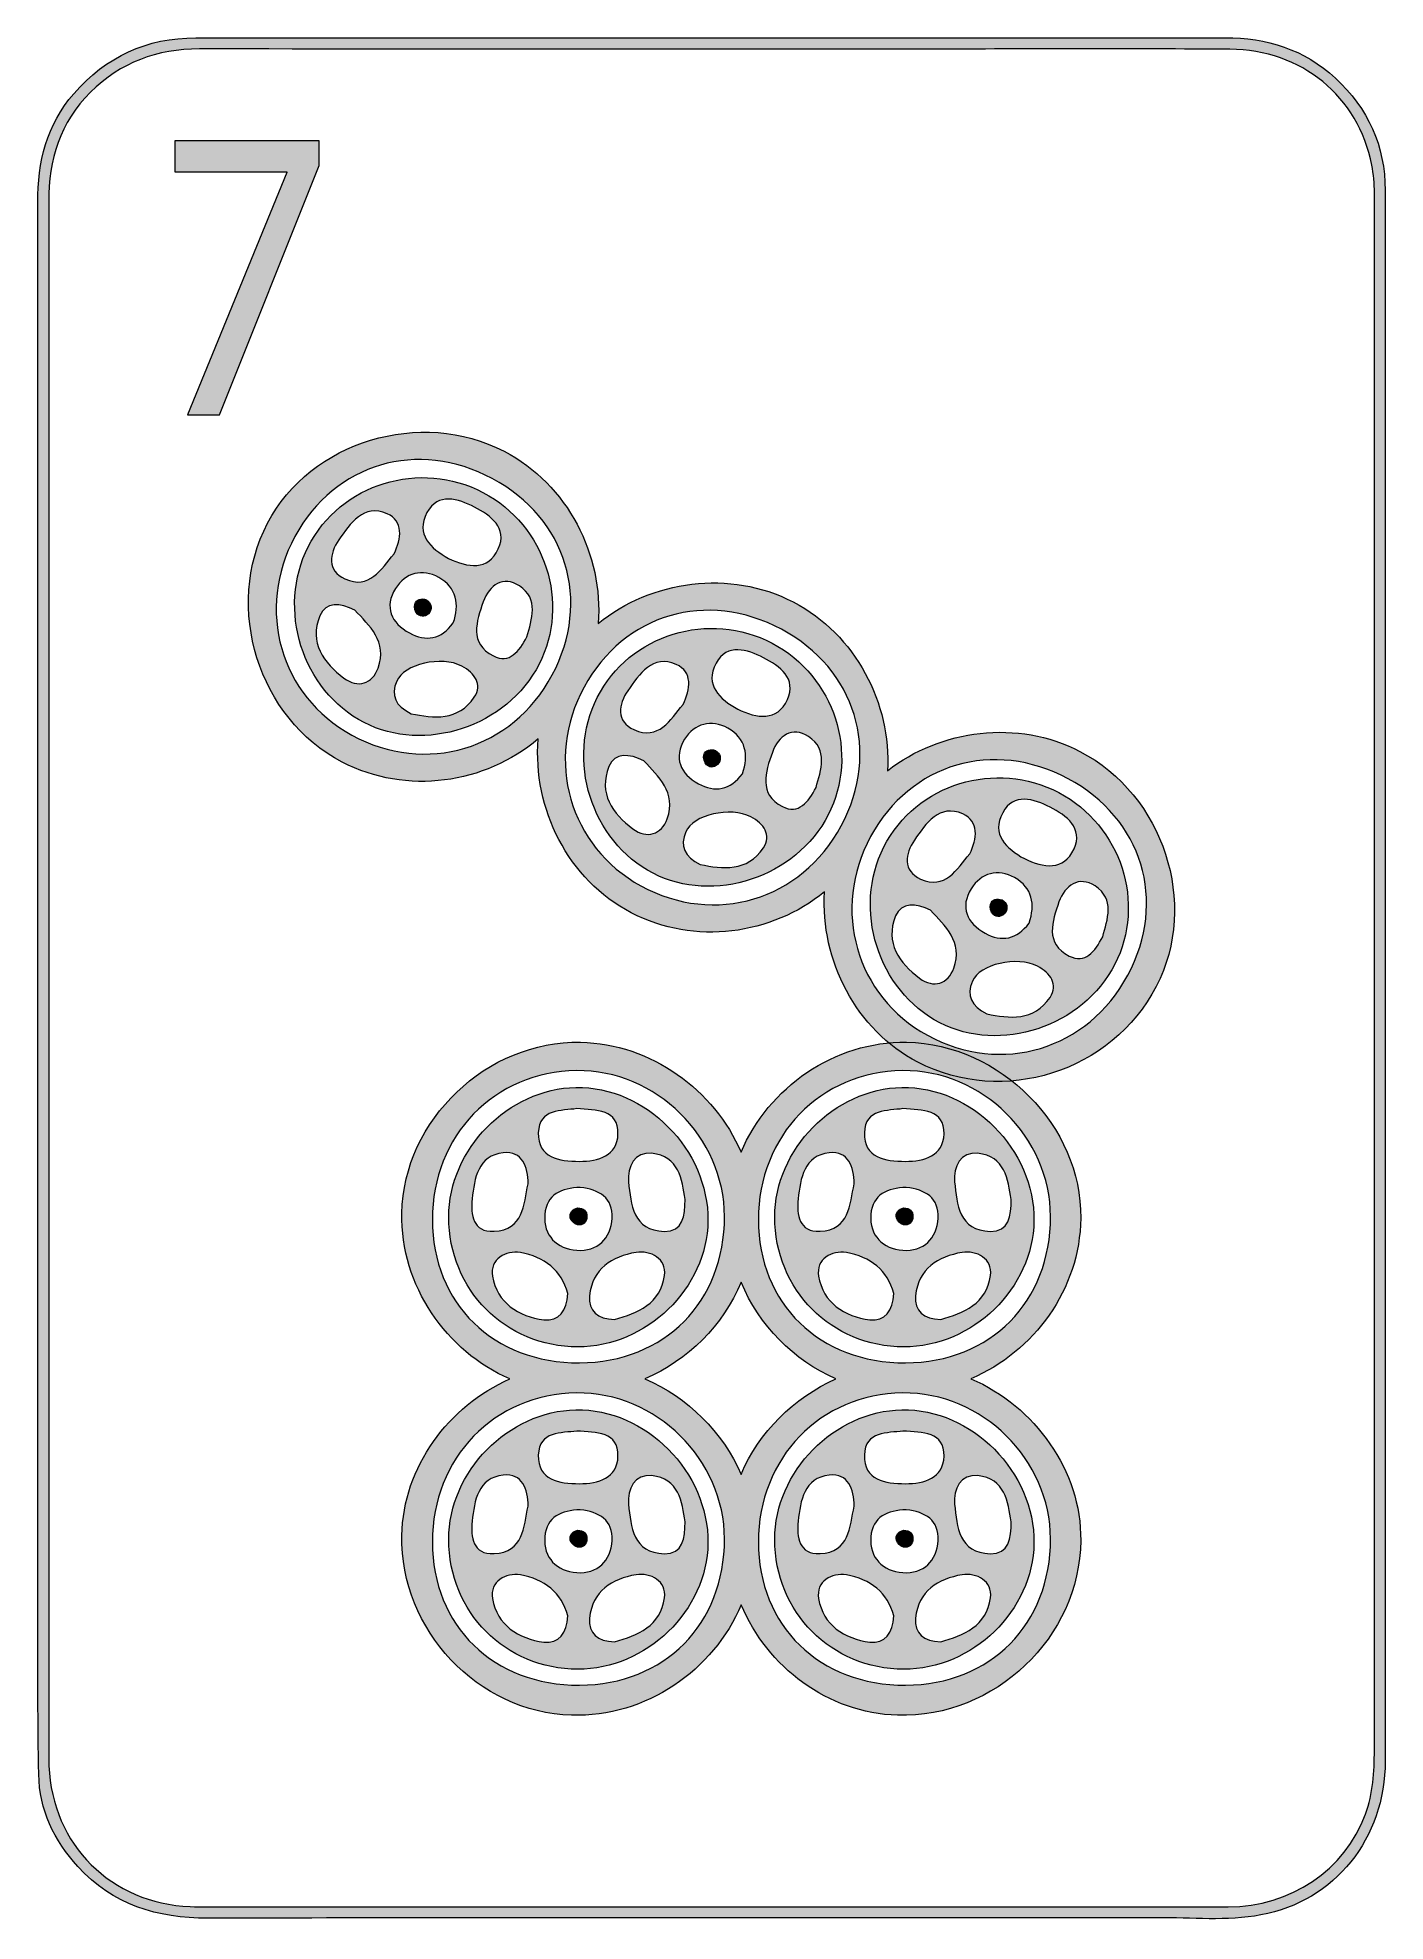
# Model space of a CAD drawing. Extents: x 3212 to 3523, y -465 to -30.
import ezdxf

# ---------------------------------------------------------------- set-up
doc = ezdxf.new("R2010")
doc.units = 0
doc.header["$MEASUREMENT"] = 0
doc.layers.add('Layer 1', color=7, linetype='Continuous', lineweight=0)

msp = doc.modelspace()

# ---------------------------------------------------------------- hatches: boundary and pattern name
at = {"layer": 'Layer 1', "true_color": 0x000000, "transparency": 33554687}
h = msp.add_hatch(color=18, dxfattribs=at)
h.dxf.hatch_style = 2
edge = h.paths.add_edge_path()
edge.add_spline(control_points=[(3520.2, -247.35), (3520.2, -247.35), (3520.15, -247.35), (3520.15, -247.35), (3520.15, -306.74), (3520.15, -366.14), (3520.16, -425.54), (3520.16, -430.55), (3519.87, -435.5), (3518.1, -440.27), (3513.3, -453.23), (3500.87, -461.67), (3486.44, -461.67), (3409.17, -461.67), (3331.91, -461.65), (3254.65, -461.64), (3252.09, -461.64), (3249.54, -461.7), (3246.99, -461.61), (3228.81, -460.96), (3215.13, -447.33), (3214.4, -429.17), (3214.37, -428.24), (3214.38, -427.32), (3214.38, -426.38), (3214.38, -307.01), (3214.4, -187.63), (3214.35, -68.25), (3214.35, -58.52), (3216.96, -49.98), (3223.97, -42.99), (3230.93, -36.06), (3239.33, -32.98), (3249.11, -32.99), (3306.06, -33.04), (3363.03, -33.01), (3419.99, -33.01), (3442.27, -33.01), (3464.54, -32.92), (3486.82, -33.05), (3503.36, -33.14), (3516.46, -43.96), (3519.57, -59.79), (3520.4, -64.03), (3520.19, -68.34), (3520.2, -72.63), (3520.2, -130.87), (3520.2, -189.11), (3520.2, -247.35)], knot_values=[0, 0, 0, 0, 1, 1, 1, 2, 2, 2, 3, 3, 3, 4, 4, 4, 5, 5, 5, 6, 6, 6, 7, 7, 7, 8, 8, 8, 9, 9, 9, 10, 10, 10, 11, 11, 11, 12, 12, 12, 13, 13, 13, 14, 14, 14, 15, 15, 15, 16, 16, 16, 16], degree=3, periodic=0)
edge = h.paths.add_edge_path()
edge.add_spline(control_points=[(3522.63, -299.19), (3522.63, -221.35), (3522.65, -143.49), (3522.64, -65.65), (3522.64, -55.34), (3518.69, -46.73), (3511.15, -39.73), (3503.96, -33.06), (3495.32, -30.39), (3485.67, -30.41), (3465.6, -30.45), (3445.53, -30.45), (3425.46, -30.45), (3366.41, -30.44), (3307.35, -30.42), (3248.3, -30.42), (3236.96, -30.42), (3227.58, -34.75), (3220.15, -43.31), (3213.88, -50.53), (3211.8, -59.04), (3211.81, -68.43), (3211.9, -127.96), (3211.85, -187.47), (3211.85, -246.98), (3211.85, -296.64), (3211.84, -346.3), (3211.86, -395.96), (3211.86, -407.66), (3211.8, -419.38), (3212.04, -431.09), (3212.2, -439.3), (3215.56, -446.34), (3221.07, -452.39), (3229.15, -461.25), (3239.35, -464.3), (3251.09, -464.28), (3324.06, -464.16), (3397.04, -464.25), (3470.01, -464.18), (3478, -464.16), (3486.06, -465.01), (3493.99, -463.55), (3511.03, -460.37), (3522.63, -445.92), (3522.65, -427.97), (3522.68, -385.05), (3522.63, -342.12), (3522.63, -299.19)], knot_values=[0, 0, 0, 0, 1, 1, 1, 2, 2, 2, 3, 3, 3, 4, 4, 4, 5, 5, 5, 6, 6, 6, 7, 7, 7, 8, 8, 8, 9, 9, 9, 10, 10, 10, 11, 11, 11, 12, 12, 12, 13, 13, 13, 14, 14, 14, 15, 15, 15, 16, 16, 16, 16], degree=3, periodic=0)
at = {"layer": 'Layer 1', "true_color": 0x831618, "transparency": 33554687}
h = msp.add_hatch(color=246, dxfattribs=at)
h.dxf.hatch_style = 2
h.paths.add_polyline_path([(3243.42, -54.23), (3243.42, -61.33), (3269.25, -61.33), (3269.25, -61.52), (3246.35, -117.41), (3253.74, -117.41), (3276.72, -59.87), (3276.72, -54.23)])
at = {"layer": 'Layer 1', "true_color": 0x0f592d, "transparency": 33554687}
h = msp.add_hatch(color=118, dxfattribs=at)
h.dxf.hatch_style = 2
edge = h.paths.add_edge_path()
edge.add_spline(control_points=[(3417.07, -260.57), (3400.57, -251.55), (3394.83, -231.51), (3403.95, -214.74), (3413.17, -197.8), (3432.27, -192.2), (3449.49, -201.37), (3466.63, -210.51), (3472.44, -229.61), (3463.29, -246.69), (3454.06, -263.92), (3434.14, -269.9), (3417.07, -260.57)], knot_values=[0, 0, 0, 0, 1, 1, 1, 2, 2, 2, 3, 3, 3, 4, 4, 4, 4], degree=3, periodic=0)
edge = h.paths.add_edge_path()
edge.add_spline(control_points=[(3350.95, -226.09), (3334.45, -217.07), (3328.71, -197.03), (3337.83, -180.26), (3347.05, -163.32), (3366.15, -157.72), (3383.37, -166.9), (3400.51, -176.03), (3406.32, -195.13), (3397.17, -212.21), (3387.94, -229.44), (3368.02, -235.42), (3350.95, -226.09)], knot_values=[0, 0, 0, 0, 1, 1, 1, 2, 2, 2, 3, 3, 3, 4, 4, 4, 4], degree=3, periodic=0)
edge = h.paths.add_edge_path()
edge.add_spline(control_points=[(3284.26, -191.31), (3267.76, -182.29), (3262.02, -162.26), (3271.15, -145.49), (3280.36, -128.55), (3299.46, -122.94), (3316.68, -132.12), (3333.82, -141.25), (3339.63, -160.35), (3330.48, -177.44), (3321.25, -194.66), (3301.33, -200.64), (3284.26, -191.31)], knot_values=[0, 0, 0, 0, 1, 1, 1, 2, 2, 2, 3, 3, 3, 4, 4, 4, 4], degree=3, periodic=0)
edge = h.paths.add_edge_path()
edge.add_spline(control_points=[(3452.22, -195.07), (3437.88, -187.6), (3420.07, -190), (3407.85, -199.52), (3408.74, -184.03), (3400.54, -168.12), (3386.1, -160.59), (3371.52, -152.99), (3353.34, -155.61), (3341.1, -165.55), (3342.32, -149.8), (3334.1, -133.48), (3319.41, -125.82), (3300.18, -115.79), (3274.69, -123.53), (3264.84, -142.39), (3254.7, -161.83), (3262.71, -187.51), (3282.05, -197.54), (3296.97, -205.27), (3314.96, -202.56), (3327.26, -192.21), (3325.98, -208.21), (3334.12, -224.74), (3348.74, -232.31), (3363.41, -239.92), (3381.04, -237.42), (3393.32, -227.5), (3392.38, -243.25), (3400.49, -259.35), (3414.86, -266.79), (3434.55, -277), (3459.6, -269.02), (3469.84, -249.28), (3479.7, -230.24), (3471.55, -205.15), (3452.22, -195.07)], knot_values=[0, 0, 0, 0, 1, 1, 1, 2, 2, 2, 3, 3, 3, 4, 4, 4, 5, 5, 5, 6, 6, 6, 7, 7, 7, 8, 8, 8, 9, 9, 9, 10, 10, 10, 11, 11, 11, 12, 12, 12, 12], degree=3, periodic=0)
h = msp.add_hatch(color=118, dxfattribs=at)
h.dxf.hatch_style = 2
edge = h.paths.add_edge_path()
edge.add_spline(control_points=[(3324.67, -168.6), (3322.87, -172.01), (3320.63, -174.94), (3316.92, -173.03), (3311.3, -170.13), (3313, -165.03), (3314.59, -160.55), (3315.96, -156.69), (3319.18, -154.44), (3322.91, -156.87), (3327.56, -159.9), (3325.75, -164.64), (3324.67, -168.6)], knot_values=[0, 0, 0, 0, 1, 1, 1, 2, 2, 2, 3, 3, 3, 4, 4, 4, 4], degree=3, periodic=0)
edge = h.paths.add_edge_path()
edge.add_spline(control_points=[(3312.52, -182.56), (3308.8, -188.12), (3303.09, -187.45), (3297.96, -186.37), (3294.26, -184.57), (3293.26, -182.11), (3294.62, -178.86), (3296.26, -174.92), (3304.98, -172.94), (3309.62, -175.39), (3312.61, -176.97), (3314.49, -179.62), (3312.52, -182.56)], knot_values=[0, 0, 0, 0, 1, 1, 1, 2, 2, 2, 3, 3, 3, 4, 4, 4, 4], degree=3, periodic=0)
edge = h.paths.add_edge_path()
edge.add_spline(control_points=[(3297.55, -167.75), (3293.32, -165.44), (3291.72, -161.72), (3294.34, -157.49), (3296.6, -153.84), (3300.55, -152.82), (3304.33, -154.94), (3308.46, -157.25), (3309.19, -161.18), (3307.68, -165.44), (3304.86, -169.23), (3301.37, -169.84), (3297.55, -167.75)], knot_values=[0, 0, 0, 0, 1, 1, 1, 2, 2, 2, 3, 3, 3, 4, 4, 4, 4], degree=3, periodic=0)
edge = h.paths.add_edge_path()
edge.add_spline(control_points=[(3282.44, -178.16), (3277.74, -174.64), (3274.37, -169.97), (3276.9, -163.8), (3278.25, -160.51), (3281.55, -160.77), (3284.97, -162.48), (3288.27, -166.03), (3292.53, -169.79), (3290.34, -175.83), (3289.01, -179.49), (3285.65, -180.57), (3282.44, -178.16)], knot_values=[0, 0, 0, 0, 1, 1, 1, 2, 2, 2, 3, 3, 3, 4, 4, 4, 4], degree=3, periodic=0)
edge = h.paths.add_edge_path()
edge.add_spline(control_points=[(3281.26, -146.29), (3283.89, -142.49), (3286.96, -137.83), (3292.43, -140.25), (3296.23, -141.93), (3295.74, -145.97), (3294, -149.47), (3291.02, -153.04), (3288.35, -157.84), (3282.67, -155.27), (3278.49, -153.38), (3279.07, -149.44), (3281.26, -146.29)], knot_values=[0, 0, 0, 0, 1, 1, 1, 2, 2, 2, 3, 3, 3, 4, 4, 4, 4], degree=3, periodic=0)
edge = h.paths.add_edge_path()
edge.add_spline(control_points=[(3312.55, -138.7), (3316.31, -140.6), (3320.26, -143.52), (3318.06, -148.32), (3315.7, -153.48), (3311.02, -152.65), (3306.6, -150.56), (3302.41, -148.21), (3298.92, -144.96), (3301.6, -139.98), (3304.14, -135.25), (3308.81, -136.8), (3312.55, -138.7)], knot_values=[0, 0, 0, 0, 1, 1, 1, 2, 2, 2, 3, 3, 3, 4, 4, 4, 4], degree=3, periodic=0)
edge = h.paths.add_edge_path()
edge.add_spline(control_points=[(3315.87, -136.07), (3301.68, -127.65), (3283.02, -132.42), (3274.91, -146.54), (3266.88, -160.52), (3271.9, -179.5), (3285.8, -187.71), (3299.31, -195.7), (3318.61, -190.29), (3326.77, -176.22), (3334.74, -162.5), (3329.81, -144.34), (3315.87, -136.07)], knot_values=[0, 0, 0, 0, 1, 1, 1, 2, 2, 2, 3, 3, 3, 4, 4, 4, 4], degree=3, periodic=0)
h = msp.add_hatch(color=118, dxfattribs=at)
h.dxf.hatch_style = 2
edge = h.paths.add_edge_path()
edge.add_spline(control_points=[(3301.49, -160.08), (3300.28, -159.66), (3299.17, -159.93), (3298.79, -161.15), (3298.59, -161.79), (3298.89, -162.91), (3299.38, -163.37), (3300.33, -164.26), (3301.54, -164), (3302.24, -162.93), (3302.94, -161.85), (3302.55, -160.82), (3301.49, -160.08)], knot_values=[0, 0, 0, 0, 1, 1, 1, 2, 2, 2, 3, 3, 3, 4, 4, 4, 4], degree=3, periodic=0)
h = msp.add_hatch(color=118, dxfattribs=at)
h.dxf.hatch_style = 2
edge = h.paths.add_edge_path()
edge.add_spline(control_points=[(3391.36, -203.38), (3389.56, -206.78), (3387.32, -209.71), (3383.61, -207.8), (3377.99, -204.9), (3379.69, -199.81), (3381.28, -195.33), (3382.65, -191.47), (3385.86, -189.21), (3389.6, -191.64), (3394.25, -194.67), (3392.44, -199.42), (3391.36, -203.38)], knot_values=[0, 0, 0, 0, 1, 1, 1, 2, 2, 2, 3, 3, 3, 4, 4, 4, 4], degree=3, periodic=0)
edge = h.paths.add_edge_path()
edge.add_spline(control_points=[(3379.21, -217.34), (3375.49, -222.89), (3369.77, -222.23), (3364.65, -221.15), (3360.95, -219.34), (3359.95, -216.88), (3361.3, -213.63), (3362.95, -209.69), (3371.67, -207.72), (3376.31, -210.16), (3379.3, -211.74), (3381.17, -214.4), (3379.21, -217.34)], knot_values=[0, 0, 0, 0, 1, 1, 1, 2, 2, 2, 3, 3, 3, 4, 4, 4, 4], degree=3, periodic=0)
edge = h.paths.add_edge_path()
edge.add_spline(control_points=[(3364.24, -202.53), (3360.01, -200.22), (3358.4, -196.5), (3361.03, -192.27), (3363.29, -188.62), (3367.24, -187.6), (3371.02, -189.71), (3375.15, -192.03), (3375.88, -195.96), (3374.37, -200.21), (3371.55, -204.01), (3368.06, -204.62), (3364.24, -202.53)], knot_values=[0, 0, 0, 0, 1, 1, 1, 2, 2, 2, 3, 3, 3, 4, 4, 4, 4], degree=3, periodic=0)
edge = h.paths.add_edge_path()
edge.add_spline(control_points=[(3349.13, -212.94), (3344.43, -209.41), (3341.06, -204.74), (3343.59, -198.58), (3344.94, -195.29), (3348.24, -195.55), (3351.66, -197.26), (3354.96, -200.81), (3359.21, -204.56), (3357.03, -210.6), (3355.7, -214.26), (3352.34, -215.34), (3349.13, -212.94)], knot_values=[0, 0, 0, 0, 1, 1, 1, 2, 2, 2, 3, 3, 3, 4, 4, 4, 4], degree=3, periodic=0)
edge = h.paths.add_edge_path()
edge.add_spline(control_points=[(3347.94, -181.06), (3350.58, -177.27), (3353.65, -172.61), (3359.12, -175.02), (3362.92, -176.7), (3362.42, -180.74), (3360.68, -184.24), (3357.71, -187.81), (3355.04, -192.61), (3349.36, -190.05), (3345.17, -188.16), (3345.76, -184.22), (3347.94, -181.06)], knot_values=[0, 0, 0, 0, 1, 1, 1, 2, 2, 2, 3, 3, 3, 4, 4, 4, 4], degree=3, periodic=0)
edge = h.paths.add_edge_path()
edge.add_spline(control_points=[(3379.24, -173.47), (3383, -175.38), (3386.95, -178.29), (3384.75, -183.09), (3382.39, -188.25), (3377.71, -187.43), (3373.29, -185.34), (3369.1, -182.99), (3365.61, -179.74), (3368.29, -174.75), (3370.83, -170.02), (3375.5, -171.58), (3379.24, -173.47)], knot_values=[0, 0, 0, 0, 1, 1, 1, 2, 2, 2, 3, 3, 3, 4, 4, 4, 4], degree=3, periodic=0)
edge = h.paths.add_edge_path()
edge.add_spline(control_points=[(3382.56, -170.84), (3368.37, -162.42), (3349.71, -167.19), (3341.6, -181.31), (3333.57, -195.29), (3338.59, -214.28), (3352.49, -222.49), (3366, -230.47), (3385.3, -225.06), (3393.46, -211), (3401.43, -197.28), (3396.5, -179.12), (3382.56, -170.84)], knot_values=[0, 0, 0, 0, 1, 1, 1, 2, 2, 2, 3, 3, 3, 4, 4, 4, 4], degree=3, periodic=0)
h = msp.add_hatch(color=118, dxfattribs=at)
h.dxf.hatch_style = 2
edge = h.paths.add_edge_path()
edge.add_spline(control_points=[(3368.18, -194.86), (3366.97, -194.43), (3365.86, -194.7), (3365.48, -195.93), (3365.28, -196.57), (3365.58, -197.68), (3366.07, -198.14), (3367.02, -199.04), (3368.23, -198.78), (3368.93, -197.7), (3369.62, -196.62), (3369.24, -195.59), (3368.18, -194.86)], knot_values=[0, 0, 0, 0, 1, 1, 1, 2, 2, 2, 3, 3, 3, 4, 4, 4, 4], degree=3, periodic=0)
h = msp.add_hatch(color=118, dxfattribs=at)
h.dxf.hatch_style = 2
edge = h.paths.add_edge_path()
edge.add_spline(control_points=[(3449.73, -242.28), (3444.11, -239.38), (3445.81, -234.28), (3447.4, -229.81), (3448.77, -225.95), (3451.98, -223.69), (3455.72, -226.12), (3460.37, -229.15), (3458.56, -233.89), (3457.48, -237.86), (3455.68, -241.26), (3453.44, -244.19), (3449.73, -242.28)], knot_values=[0, 0, 0, 0, 1, 1, 1, 2, 2, 2, 3, 3, 3, 4, 4, 4, 4], degree=3, periodic=0)
edge = h.paths.add_edge_path()
edge.add_spline(control_points=[(3445.33, -251.82), (3441.61, -257.37), (3435.89, -256.71), (3430.77, -255.63), (3427.07, -253.82), (3426.07, -251.36), (3427.42, -248.11), (3429.07, -244.17), (3437.79, -242.2), (3442.43, -244.64), (3445.42, -246.22), (3447.3, -248.88), (3445.33, -251.82)], knot_values=[0, 0, 0, 0, 1, 1, 1, 2, 2, 2, 3, 3, 3, 4, 4, 4, 4], degree=3, periodic=0)
edge = h.paths.add_edge_path()
edge.add_spline(control_points=[(3430.36, -237.01), (3426.13, -234.7), (3424.52, -230.98), (3427.15, -226.75), (3429.41, -223.1), (3433.36, -222.08), (3437.14, -224.19), (3441.27, -226.51), (3442, -230.43), (3440.49, -234.69), (3437.67, -238.49), (3434.18, -239.1), (3430.36, -237.01)], knot_values=[0, 0, 0, 0, 1, 1, 1, 2, 2, 2, 3, 3, 3, 4, 4, 4, 4], degree=3, periodic=0)
edge = h.paths.add_edge_path()
edge.add_spline(control_points=[(3415.25, -247.41), (3410.55, -243.89), (3407.18, -239.22), (3409.71, -233.05), (3411.06, -229.77), (3414.36, -230.03), (3417.78, -231.74), (3421.08, -235.28), (3425.33, -239.04), (3423.15, -245.08), (3421.82, -248.74), (3418.46, -249.82), (3415.25, -247.41)], knot_values=[0, 0, 0, 0, 1, 1, 1, 2, 2, 2, 3, 3, 3, 4, 4, 4, 4], degree=3, periodic=0)
edge = h.paths.add_edge_path()
edge.add_spline(control_points=[(3414.06, -215.54), (3416.7, -211.75), (3419.77, -207.08), (3425.24, -209.5), (3429.04, -211.18), (3428.54, -215.22), (3426.8, -218.72), (3423.83, -222.29), (3421.16, -227.09), (3415.48, -224.52), (3411.3, -222.64), (3411.88, -218.7), (3414.06, -215.54)], knot_values=[0, 0, 0, 0, 1, 1, 1, 2, 2, 2, 3, 3, 3, 4, 4, 4, 4], degree=3, periodic=0)
edge = h.paths.add_edge_path()
edge.add_spline(control_points=[(3445.36, -207.95), (3449.12, -209.86), (3453.07, -212.77), (3450.87, -217.57), (3448.51, -222.73), (3443.83, -221.91), (3439.41, -219.82), (3435.22, -217.47), (3431.73, -214.22), (3434.41, -209.23), (3436.95, -204.5), (3441.62, -206.05), (3445.36, -207.95)], knot_values=[0, 0, 0, 0, 1, 1, 1, 2, 2, 2, 3, 3, 3, 4, 4, 4, 4], degree=3, periodic=0)
edge = h.paths.add_edge_path()
edge.add_spline(control_points=[(3448.68, -205.32), (3434.49, -196.9), (3415.83, -201.67), (3407.72, -215.79), (3399.69, -229.77), (3404.71, -248.76), (3418.61, -256.97), (3432.12, -264.95), (3451.42, -259.54), (3459.58, -245.48), (3467.55, -231.76), (3462.62, -213.6), (3448.68, -205.32)], knot_values=[0, 0, 0, 0, 1, 1, 1, 2, 2, 2, 3, 3, 3, 4, 4, 4, 4], degree=3, periodic=0)
h = msp.add_hatch(color=118, dxfattribs=at)
h.dxf.hatch_style = 2
edge = h.paths.add_edge_path()
edge.add_spline(control_points=[(3434.3, -229.34), (3433.09, -228.91), (3431.98, -229.18), (3431.6, -230.41), (3431.4, -231.05), (3431.7, -232.16), (3432.19, -232.62), (3433.14, -233.52), (3434.35, -233.26), (3435.05, -232.18), (3435.74, -231.1), (3435.36, -230.07), (3434.3, -229.34)], knot_values=[0, 0, 0, 0, 1, 1, 1, 2, 2, 2, 3, 3, 3, 4, 4, 4, 4], degree=3, periodic=0)
at = {"layer": 'Layer 1', "true_color": 0x831618, "transparency": 33554687}
h = msp.add_hatch(color=246, dxfattribs=at)
h.dxf.hatch_style = 2
edge = h.paths.add_edge_path()
edge.add_spline(control_points=[(3412.03, -410.52), (3392.18, -410.62), (3378.05, -396.87), (3378.05, -377.47), (3378.05, -358.1), (3392.38, -343.3), (3411.33, -343.1), (3429.64, -342.89), (3445.42, -358.47), (3445.45, -376.76), (3445.48, -396.45), (3431.65, -410.42), (3412.03, -410.52)], knot_values=[0, 0, 0, 0, 1, 1, 1, 2, 2, 2, 3, 3, 3, 4, 4, 4, 4], degree=3, periodic=0)
edge = h.paths.add_edge_path()
edge.add_spline(control_points=[(3336.82, -410.52), (3316.97, -410.62), (3302.84, -396.87), (3302.84, -377.47), (3302.84, -358.1), (3317.17, -343.3), (3336.12, -343.1), (3354.42, -342.89), (3370.21, -358.47), (3370.24, -376.76), (3370.27, -396.45), (3356.44, -410.42), (3336.82, -410.52)], knot_values=[0, 0, 0, 0, 1, 1, 1, 2, 2, 2, 3, 3, 3, 4, 4, 4, 4], degree=3, periodic=0)
edge = h.paths.add_edge_path()
edge.add_spline(control_points=[(3302.84, -303.09), (3302.84, -283.73), (3317.17, -268.93), (3336.12, -268.72), (3354.42, -268.52), (3370.21, -284.09), (3370.24, -302.38), (3370.27, -322.07), (3356.44, -336.05), (3336.82, -336.15), (3316.97, -336.24), (3302.84, -322.5), (3302.84, -303.09)], knot_values=[0, 0, 0, 0, 1, 1, 1, 2, 2, 2, 3, 3, 3, 4, 4, 4, 4], degree=3, periodic=0)
edge = h.paths.add_edge_path()
edge.add_spline(control_points=[(3395.94, -339.87), (3386.2, -344.14), (3378.2, -352.16), (3374.07, -361.91), (3369.86, -352.16), (3361.75, -344.09), (3351.88, -339.82), (3361.81, -335.57), (3369.91, -327.49), (3374.09, -317.57), (3378.21, -327.49), (3386.15, -335.62), (3395.94, -339.87)], knot_values=[0, 0, 0, 0, 1, 1, 1, 2, 2, 2, 3, 3, 3, 4, 4, 4, 4], degree=3, periodic=0)
edge = h.paths.add_edge_path()
edge.add_spline(control_points=[(3411.33, -268.72), (3429.64, -268.52), (3445.42, -284.09), (3445.45, -302.38), (3445.48, -322.07), (3431.65, -336.05), (3412.03, -336.15), (3392.18, -336.24), (3378.05, -322.5), (3378.05, -303.09), (3378.05, -283.73), (3392.38, -268.93), (3411.33, -268.72)], knot_values=[0, 0, 0, 0, 1, 1, 1, 2, 2, 2, 3, 3, 3, 4, 4, 4, 4], degree=3, periodic=0)
edge = h.paths.add_edge_path()
edge.add_spline(control_points=[(3427.09, -339.82), (3441.63, -333.6), (3452.24, -319.19), (3452.41, -302.79), (3452.63, -281.51), (3433.93, -262.6), (3412.26, -262.18), (3395.59, -261.85), (3380.35, -272.71), (3374.07, -287.53), (3367.89, -273.21), (3353.31, -262.49), (3337.05, -262.18), (3315.43, -261.75), (3296.2, -280.14), (3295.81, -301.6), (3295.51, -318.39), (3306.04, -333.49), (3320.73, -339.87), (3306.59, -346.06), (3296.1, -360.18), (3295.81, -375.97), (3295.42, -397.82), (3313.35, -416.83), (3334.95, -417.46), (3352.19, -417.96), (3367.7, -407.1), (3374.09, -391.95), (3380.07, -406.35), (3394.1, -416.99), (3410.16, -417.46), (3432.64, -418.11), (3452.18, -399.47), (3452.41, -377.16), (3452.57, -360.98), (3441.79, -346.17), (3427.09, -339.82)], knot_values=[0, 0, 0, 0, 1, 1, 1, 2, 2, 2, 3, 3, 3, 4, 4, 4, 5, 5, 5, 6, 6, 6, 7, 7, 7, 8, 8, 8, 9, 9, 9, 10, 10, 10, 11, 11, 11, 12, 12, 12, 12], degree=3, periodic=0)
h = msp.add_hatch(color=246, dxfattribs=at)
h.dxf.hatch_style = 2
edge = h.paths.add_edge_path()
edge.add_spline(control_points=[(3356.4, -316.01), (3355.55, -322.46), (3350.16, -324.7), (3344.9, -326.16), (3340.95, -326.05), (3338.79, -324.15), (3339.12, -320.66), (3339.72, -314.39), (3344.35, -311.58), (3349.83, -310.69), (3353.21, -310.14), (3356.91, -312.09), (3356.4, -316.01)], knot_values=[0, 0, 0, 0, 1, 1, 1, 2, 2, 2, 3, 3, 3, 4, 4, 4, 4], degree=3, periodic=0)
edge = h.paths.add_edge_path()
edge.add_spline(control_points=[(3336.14, -310.18), (3331.52, -309.87), (3328.43, -306.76), (3328.79, -301.93), (3329.13, -297.28), (3332.72, -295.79), (3336.97, -295.67), (3341.29, -296.12), (3344.58, -298.13), (3344.32, -302.77), (3344.07, -307.48), (3340.89, -310.51), (3336.14, -310.18)], knot_values=[0, 0, 0, 0, 1, 1, 1, 2, 2, 2, 3, 3, 3, 4, 4, 4, 4], degree=3, periodic=0)
edge = h.paths.add_edge_path()
edge.add_spline(control_points=[(3328.59, -326.21), (3322.66, -325.46), (3317.77, -322.34), (3316.73, -316.14), (3316.07, -312.21), (3319.77, -310.15), (3323.14, -310.7), (3328.61, -311.6), (3332.7, -314.85), (3334.07, -320.15), (3333.85, -324.17), (3332.06, -326.64), (3328.59, -326.21)], knot_values=[0, 0, 0, 0, 1, 1, 1, 2, 2, 2, 3, 3, 3, 4, 4, 4, 4], degree=3, periodic=0)
edge = h.paths.add_edge_path()
edge.add_spline(control_points=[(3312.03, -298.31), (3312.53, -293.59), (3313.38, -288.31), (3319.21, -287.68), (3323.62, -287.2), (3324.9, -290.93), (3324.94, -294.83), (3323.89, -299.68), (3323.88, -305.51), (3317.08, -305.8), (3312.16, -306.01), (3311.64, -301.99), (3312.03, -298.31)], knot_values=[0, 0, 0, 0, 1, 1, 1, 2, 2, 2, 3, 3, 3, 4, 4, 4, 4], degree=3, periodic=0)
edge = h.paths.add_edge_path()
edge.add_spline(control_points=[(3336.2, -277.5), (3340.69, -277.94), (3345.82, -277.56), (3345.67, -283.33), (3345.54, -288.39), (3341.17, -289.68), (3336.73, -289.66), (3332.09, -289.64), (3327.15, -288.81), (3327.29, -283.05), (3327.42, -277.45), (3332.67, -278.02), (3336.2, -277.5)], knot_values=[0, 0, 0, 0, 1, 1, 1, 2, 2, 2, 3, 3, 3, 4, 4, 4, 4], degree=3, periodic=0)
edge = h.paths.add_edge_path()
edge.add_spline(control_points=[(3353.42, -287.81), (3359.77, -288.38), (3360.39, -293.91), (3361.19, -298.43), (3361.07, -302.29), (3360.7, -305.95), (3356.34, -305.82), (3349.09, -305.61), (3348.66, -299.63), (3348.1, -294.42), (3347.71, -290.86), (3349.58, -287.46), (3353.42, -287.81)], knot_values=[0, 0, 0, 0, 1, 1, 1, 2, 2, 2, 3, 3, 3, 4, 4, 4, 4], degree=3, periodic=0)
edge = h.paths.add_edge_path()
edge.add_spline(control_points=[(3366.42, -303.39), (3366.58, -287), (3352.04, -272.3), (3335.96, -272.6), (3320.37, -272.89), (3306.6, -286.92), (3306.61, -302.48), (3306.63, -319.32), (3319.65, -332.43), (3336.41, -332.47), (3352.2, -332.51), (3366.26, -318.89), (3366.42, -303.39)], knot_values=[0, 0, 0, 0, 1, 1, 1, 2, 2, 2, 3, 3, 3, 4, 4, 4, 4], degree=3, periodic=0)
h = msp.add_hatch(color=246, dxfattribs=at)
h.dxf.hatch_style = 2
edge = h.paths.add_edge_path()
edge.add_spline(control_points=[(3387.24, -298.31), (3387.74, -293.59), (3388.59, -288.31), (3394.42, -287.68), (3398.83, -287.2), (3400.11, -290.93), (3400.15, -294.83), (3399.1, -299.68), (3399.09, -305.51), (3392.29, -305.8), (3387.37, -306.01), (3386.85, -301.99), (3387.24, -298.31)], knot_values=[0, 0, 0, 0, 1, 1, 1, 2, 2, 2, 3, 3, 3, 4, 4, 4, 4], degree=3, periodic=0)
edge = h.paths.add_edge_path()
edge.add_spline(control_points=[(3411.41, -277.5), (3415.91, -277.94), (3421.03, -277.56), (3420.88, -283.33), (3420.75, -288.39), (3416.38, -289.68), (3411.94, -289.66), (3407.3, -289.64), (3402.36, -288.81), (3402.5, -283.05), (3402.63, -277.45), (3407.88, -278.02), (3411.41, -277.5)], knot_values=[0, 0, 0, 0, 1, 1, 1, 2, 2, 2, 3, 3, 3, 4, 4, 4, 4], degree=3, periodic=0)
edge = h.paths.add_edge_path()
edge.add_spline(control_points=[(3428.63, -287.81), (3434.98, -288.38), (3435.6, -293.91), (3436.4, -298.43), (3436.28, -302.29), (3435.91, -305.95), (3431.55, -305.82), (3424.3, -305.61), (3423.87, -299.63), (3423.31, -294.42), (3422.92, -290.86), (3424.79, -287.46), (3428.63, -287.81)], knot_values=[0, 0, 0, 0, 1, 1, 1, 2, 2, 2, 3, 3, 3, 4, 4, 4, 4], degree=3, periodic=0)
edge = h.paths.add_edge_path()
edge.add_spline(control_points=[(3431.61, -316.01), (3430.76, -322.46), (3425.37, -324.7), (3420.11, -326.16), (3416.16, -326.05), (3414, -324.15), (3414.33, -320.66), (3414.93, -314.39), (3419.56, -311.58), (3425.04, -310.69), (3428.42, -310.14), (3432.12, -312.09), (3431.61, -316.01)], knot_values=[0, 0, 0, 0, 1, 1, 1, 2, 2, 2, 3, 3, 3, 4, 4, 4, 4], degree=3, periodic=0)
edge = h.paths.add_edge_path()
edge.add_spline(control_points=[(3411.35, -310.18), (3406.73, -309.87), (3403.65, -306.76), (3404, -301.93), (3404.34, -297.28), (3407.93, -295.79), (3412.18, -295.67), (3416.5, -296.12), (3419.79, -298.13), (3419.53, -302.77), (3419.28, -307.48), (3416.1, -310.51), (3411.35, -310.18)], knot_values=[0, 0, 0, 0, 1, 1, 1, 2, 2, 2, 3, 3, 3, 4, 4, 4, 4], degree=3, periodic=0)
edge = h.paths.add_edge_path()
edge.add_spline(control_points=[(3403.8, -326.21), (3397.87, -325.46), (3392.98, -322.34), (3391.94, -316.14), (3391.28, -312.21), (3394.98, -310.15), (3398.35, -310.7), (3403.82, -311.6), (3407.92, -314.85), (3409.28, -320.15), (3409.06, -324.17), (3407.27, -326.64), (3403.8, -326.21)], knot_values=[0, 0, 0, 0, 1, 1, 1, 2, 2, 2, 3, 3, 3, 4, 4, 4, 4], degree=3, periodic=0)
edge = h.paths.add_edge_path()
edge.add_spline(control_points=[(3411.62, -332.47), (3427.42, -332.51), (3441.47, -318.89), (3441.63, -303.39), (3441.79, -287), (3427.25, -272.3), (3411.17, -272.6), (3395.58, -272.89), (3381.81, -286.92), (3381.82, -302.48), (3381.84, -319.32), (3394.86, -332.43), (3411.62, -332.47)], knot_values=[0, 0, 0, 0, 1, 1, 1, 2, 2, 2, 3, 3, 3, 4, 4, 4, 4], degree=3, periodic=0)
h = msp.add_hatch(color=246, dxfattribs=at)
h.dxf.hatch_style = 2
edge = h.paths.add_edge_path()
edge.add_spline(control_points=[(3336.41, -300.39), (3335.12, -300.65), (3334.38, -301.5), (3334.67, -302.73), (3334.83, -303.37), (3335.67, -304.16), (3336.32, -304.29), (3337.57, -304.53), (3338.47, -303.69), (3338.5, -302.42), (3338.53, -301.15), (3337.7, -300.46), (3336.41, -300.39)], knot_values=[0, 0, 0, 0, 1, 1, 1, 2, 2, 2, 3, 3, 3, 4, 4, 4, 4], degree=3, periodic=0)
h = msp.add_hatch(color=246, dxfattribs=at)
h.dxf.hatch_style = 2
edge = h.paths.add_edge_path()
edge.add_spline(control_points=[(3411.62, -300.39), (3410.34, -300.65), (3409.59, -301.5), (3409.89, -302.73), (3410.04, -303.37), (3410.89, -304.16), (3411.53, -304.29), (3412.78, -304.53), (3413.68, -303.69), (3413.71, -302.42), (3413.74, -301.15), (3412.91, -300.46), (3411.62, -300.39)], knot_values=[0, 0, 0, 0, 1, 1, 1, 2, 2, 2, 3, 3, 3, 4, 4, 4, 4], degree=3, periodic=0)
h = msp.add_hatch(color=246, dxfattribs=at)
h.dxf.hatch_style = 2
edge = h.paths.add_edge_path()
edge.add_spline(control_points=[(3361.19, -372.81), (3361.07, -376.66), (3360.7, -380.33), (3356.34, -380.2), (3349.09, -379.99), (3348.66, -374), (3348.1, -368.79), (3347.71, -365.23), (3349.58, -361.83), (3353.42, -362.18), (3359.77, -362.76), (3360.39, -368.28), (3361.19, -372.81)], knot_values=[0, 0, 0, 0, 1, 1, 1, 2, 2, 2, 3, 3, 3, 4, 4, 4, 4], degree=3, periodic=0)
edge = h.paths.add_edge_path()
edge.add_spline(control_points=[(3356.4, -390.39), (3355.55, -396.83), (3350.16, -399.08), (3344.9, -400.53), (3340.95, -400.42), (3338.79, -398.52), (3339.12, -395.03), (3339.72, -388.76), (3344.35, -385.95), (3349.83, -385.07), (3353.21, -384.52), (3356.91, -386.47), (3356.4, -390.39)], knot_values=[0, 0, 0, 0, 1, 1, 1, 2, 2, 2, 3, 3, 3, 4, 4, 4, 4], degree=3, periodic=0)
edge = h.paths.add_edge_path()
edge.add_spline(control_points=[(3336.14, -384.56), (3331.52, -384.24), (3328.43, -381.13), (3328.79, -376.31), (3329.13, -371.66), (3332.72, -370.17), (3336.97, -370.04), (3341.29, -370.5), (3344.58, -372.51), (3344.32, -377.15), (3344.07, -381.85), (3340.89, -384.88), (3336.14, -384.56)], knot_values=[0, 0, 0, 0, 1, 1, 1, 2, 2, 2, 3, 3, 3, 4, 4, 4, 4], degree=3, periodic=0)
edge = h.paths.add_edge_path()
edge.add_spline(control_points=[(3328.59, -400.58), (3322.66, -399.83), (3317.77, -396.71), (3316.73, -390.52), (3316.07, -386.58), (3319.77, -384.53), (3323.14, -385.08), (3328.61, -385.98), (3332.7, -389.23), (3334.07, -394.53), (3333.85, -398.54), (3332.06, -401.02), (3328.59, -400.58)], knot_values=[0, 0, 0, 0, 1, 1, 1, 2, 2, 2, 3, 3, 3, 4, 4, 4, 4], degree=3, periodic=0)
edge = h.paths.add_edge_path()
edge.add_spline(control_points=[(3312.03, -372.68), (3312.53, -367.97), (3313.38, -362.68), (3319.21, -362.05), (3323.62, -361.57), (3324.9, -365.3), (3324.94, -369.2), (3323.89, -374.06), (3323.88, -379.89), (3317.08, -380.18), (3312.16, -380.39), (3311.64, -376.37), (3312.03, -372.68)], knot_values=[0, 0, 0, 0, 1, 1, 1, 2, 2, 2, 3, 3, 3, 4, 4, 4, 4], degree=3, periodic=0)
edge = h.paths.add_edge_path()
edge.add_spline(control_points=[(3336.2, -351.88), (3340.69, -352.32), (3345.82, -351.93), (3345.67, -357.71), (3345.54, -362.76), (3341.17, -364.06), (3336.73, -364.04), (3332.09, -364.02), (3327.15, -363.19), (3327.29, -357.42), (3327.42, -351.83), (3332.67, -352.4), (3336.2, -351.88)], knot_values=[0, 0, 0, 0, 1, 1, 1, 2, 2, 2, 3, 3, 3, 4, 4, 4, 4], degree=3, periodic=0)
edge = h.paths.add_edge_path()
edge.add_spline(control_points=[(3335.96, -346.98), (3320.37, -347.27), (3306.6, -361.29), (3306.61, -376.86), (3306.63, -393.7), (3319.65, -406.81), (3336.41, -406.85), (3352.2, -406.89), (3366.26, -393.26), (3366.42, -377.76), (3366.58, -361.37), (3352.04, -346.67), (3335.96, -346.98)], knot_values=[0, 0, 0, 0, 1, 1, 1, 2, 2, 2, 3, 3, 3, 4, 4, 4, 4], degree=3, periodic=0)
h = msp.add_hatch(color=246, dxfattribs=at)
h.dxf.hatch_style = 2
edge = h.paths.add_edge_path()
edge.add_spline(control_points=[(3436.4, -372.81), (3436.28, -376.66), (3435.91, -380.33), (3431.55, -380.2), (3424.3, -379.99), (3423.87, -374), (3423.31, -368.79), (3422.92, -365.23), (3424.79, -361.83), (3428.63, -362.18), (3434.98, -362.76), (3435.6, -368.28), (3436.4, -372.81)], knot_values=[0, 0, 0, 0, 1, 1, 1, 2, 2, 2, 3, 3, 3, 4, 4, 4, 4], degree=3, periodic=0)
edge = h.paths.add_edge_path()
edge.add_spline(control_points=[(3431.61, -390.39), (3430.76, -396.83), (3425.37, -399.08), (3420.11, -400.53), (3416.16, -400.42), (3414, -398.52), (3414.33, -395.03), (3414.93, -388.76), (3419.56, -385.95), (3425.04, -385.07), (3428.42, -384.52), (3432.12, -386.47), (3431.61, -390.39)], knot_values=[0, 0, 0, 0, 1, 1, 1, 2, 2, 2, 3, 3, 3, 4, 4, 4, 4], degree=3, periodic=0)
edge = h.paths.add_edge_path()
edge.add_spline(control_points=[(3411.35, -384.56), (3406.73, -384.24), (3403.65, -381.13), (3404, -376.31), (3404.34, -371.66), (3407.93, -370.17), (3412.18, -370.04), (3416.5, -370.5), (3419.79, -372.51), (3419.53, -377.15), (3419.28, -381.85), (3416.1, -384.88), (3411.35, -384.56)], knot_values=[0, 0, 0, 0, 1, 1, 1, 2, 2, 2, 3, 3, 3, 4, 4, 4, 4], degree=3, periodic=0)
edge = h.paths.add_edge_path()
edge.add_spline(control_points=[(3403.8, -400.58), (3397.87, -399.83), (3392.98, -396.71), (3391.94, -390.52), (3391.28, -386.58), (3394.98, -384.53), (3398.35, -385.08), (3403.82, -385.98), (3407.92, -389.23), (3409.28, -394.53), (3409.06, -398.54), (3407.27, -401.02), (3403.8, -400.58)], knot_values=[0, 0, 0, 0, 1, 1, 1, 2, 2, 2, 3, 3, 3, 4, 4, 4, 4], degree=3, periodic=0)
edge = h.paths.add_edge_path()
edge.add_spline(control_points=[(3387.24, -372.68), (3387.74, -367.97), (3388.59, -362.68), (3394.42, -362.05), (3398.83, -361.57), (3400.11, -365.3), (3400.15, -369.2), (3399.1, -374.06), (3399.09, -379.89), (3392.29, -380.18), (3387.37, -380.39), (3386.85, -376.37), (3387.24, -372.68)], knot_values=[0, 0, 0, 0, 1, 1, 1, 2, 2, 2, 3, 3, 3, 4, 4, 4, 4], degree=3, periodic=0)
edge = h.paths.add_edge_path()
edge.add_spline(control_points=[(3411.41, -351.88), (3415.91, -352.32), (3421.03, -351.93), (3420.88, -357.71), (3420.75, -362.76), (3416.38, -364.06), (3411.94, -364.04), (3407.3, -364.02), (3402.36, -363.19), (3402.5, -357.42), (3402.63, -351.83), (3407.88, -352.4), (3411.41, -351.88)], knot_values=[0, 0, 0, 0, 1, 1, 1, 2, 2, 2, 3, 3, 3, 4, 4, 4, 4], degree=3, periodic=0)
edge = h.paths.add_edge_path()
edge.add_spline(control_points=[(3411.17, -346.98), (3395.58, -347.27), (3381.81, -361.29), (3381.82, -376.86), (3381.84, -393.7), (3394.86, -406.81), (3411.62, -406.85), (3427.42, -406.89), (3441.47, -393.26), (3441.63, -377.76), (3441.79, -361.37), (3427.25, -346.67), (3411.17, -346.98)], knot_values=[0, 0, 0, 0, 1, 1, 1, 2, 2, 2, 3, 3, 3, 4, 4, 4, 4], degree=3, periodic=0)
h = msp.add_hatch(color=246, dxfattribs=at)
h.dxf.hatch_style = 2
edge = h.paths.add_edge_path()
edge.add_spline(control_points=[(3336.41, -374.76), (3335.12, -375.03), (3334.38, -375.88), (3334.67, -377.1), (3334.83, -377.74), (3335.67, -378.54), (3336.32, -378.66), (3337.57, -378.9), (3338.47, -378.07), (3338.5, -376.8), (3338.53, -375.53), (3337.7, -374.83), (3336.41, -374.76)], knot_values=[0, 0, 0, 0, 1, 1, 1, 2, 2, 2, 3, 3, 3, 4, 4, 4, 4], degree=3, periodic=0)
h = msp.add_hatch(color=246, dxfattribs=at)
h.dxf.hatch_style = 2
edge = h.paths.add_edge_path()
edge.add_spline(control_points=[(3411.62, -374.76), (3410.34, -375.03), (3409.59, -375.88), (3409.89, -377.1), (3410.04, -377.74), (3410.89, -378.54), (3411.53, -378.66), (3412.78, -378.9), (3413.68, -378.07), (3413.71, -376.8), (3413.74, -375.53), (3412.91, -374.83), (3411.62, -374.76)], knot_values=[0, 0, 0, 0, 1, 1, 1, 2, 2, 2, 3, 3, 3, 4, 4, 4, 4], degree=3, periodic=0)

# ---------------------------------------------------------------- linework, layer by layer
at = {"layer": 'Layer 1'}
msp.add_lwpolyline([(3243.42, -54.23), (3243.42, -61.33), (3269.25, -61.33), (3269.25, -61.52), (3246.35, -117.41), (3253.74, -117.41), (3276.72, -59.87), (3276.72, -54.23)], close=True, dxfattribs=at)
for points, knots in [([(3522.63, -299.19), (3522.63, -221.35), (3522.65, -143.49), (3522.64, -65.65), (3522.64, -55.34), (3518.69, -46.73), (3511.15, -39.73), (3503.96, -33.06), (3495.32, -30.39), (3485.67, -30.41), (3465.6, -30.45), (3445.53, -30.45), (3425.46, -30.45), (3366.41, -30.44), (3307.35, -30.42), (3248.3, -30.42), (3236.96, -30.42), (3227.58, -34.75), (3220.15, -43.31), (3213.88, -50.53), (3211.8, -59.04), (3211.81, -68.43), (3211.9, -127.96), (3211.85, -187.47), (3211.85, -246.98), (3211.85, -296.64), (3211.84, -346.3), (3211.86, -395.96), (3211.86, -407.66), (3211.8, -419.38), (3212.04, -431.09), (3212.2, -439.3), (3215.56, -446.34), (3221.07, -452.39), (3229.15, -461.25), (3239.35, -464.3), (3251.09, -464.28), (3324.06, -464.16), (3397.04, -464.25), (3470.01, -464.18), (3478, -464.16), (3486.06, -465.01), (3493.99, -463.55), (3511.03, -460.37), (3522.63, -445.92), (3522.65, -427.97), (3522.68, -385.05), (3522.63, -342.12), (3522.63, -299.19)], [0, 0, 0, 0, 1, 1, 1, 2, 2, 2, 3, 3, 3, 4, 4, 4, 5, 5, 5, 6, 6, 6, 7, 7, 7, 8, 8, 8, 9, 9, 9, 10, 10, 10, 11, 11, 11, 12, 12, 12, 13, 13, 13, 14, 14, 14, 15, 15, 15, 16, 16, 16, 16]), ([(3520.2, -247.35), (3520.2, -247.35), (3520.15, -247.35), (3520.15, -247.35), (3520.15, -306.74), (3520.15, -366.14), (3520.16, -425.54), (3520.16, -430.55), (3519.87, -435.5), (3518.1, -440.27), (3513.3, -453.23), (3500.87, -461.67), (3486.44, -461.67), (3409.17, -461.67), (3331.91, -461.65), (3254.65, -461.64), (3252.09, -461.64), (3249.54, -461.7), (3246.99, -461.61), (3228.81, -460.96), (3215.13, -447.33), (3214.4, -429.17), (3214.37, -428.24), (3214.38, -427.32), (3214.38, -426.38), (3214.38, -307.01), (3214.4, -187.63), (3214.35, -68.25), (3214.35, -58.52), (3216.96, -49.98), (3223.97, -42.99), (3230.93, -36.06), (3239.33, -32.98), (3249.11, -32.99), (3306.06, -33.04), (3363.03, -33.01), (3419.99, -33.01), (3442.27, -33.01), (3464.54, -32.92), (3486.82, -33.05), (3503.36, -33.14), (3516.46, -43.96), (3519.57, -59.79), (3520.4, -64.03), (3520.19, -68.34), (3520.2, -72.63), (3520.2, -130.87), (3520.2, -189.11), (3520.2, -247.35)], [0, 0, 0, 0, 1, 1, 1, 2, 2, 2, 3, 3, 3, 4, 4, 4, 5, 5, 5, 6, 6, 6, 7, 7, 7, 8, 8, 8, 9, 9, 9, 10, 10, 10, 11, 11, 11, 12, 12, 12, 13, 13, 13, 14, 14, 14, 15, 15, 15, 16, 16, 16, 16]), ([(3520.2, -247.35), (3520.2, -247.35), (3520.15, -247.35), (3520.15, -247.35), (3520.15, -306.74), (3520.15, -366.14), (3520.16, -425.54), (3520.16, -430.55), (3519.87, -435.5), (3518.1, -440.27), (3513.3, -453.23), (3500.87, -461.67), (3486.44, -461.67), (3409.17, -461.67), (3331.91, -461.65), (3254.65, -461.64), (3252.09, -461.64), (3249.54, -461.7), (3246.99, -461.61), (3228.81, -460.96), (3215.13, -447.33), (3214.4, -429.17), (3214.37, -428.24), (3214.38, -427.32), (3214.38, -426.38), (3214.38, -307.01), (3214.4, -187.63), (3214.35, -68.25), (3214.35, -58.52), (3216.96, -49.98), (3223.97, -42.99), (3230.93, -36.06), (3239.33, -32.98), (3249.11, -32.99), (3306.06, -33.04), (3363.03, -33.01), (3419.99, -33.01), (3442.27, -33.01), (3464.54, -32.92), (3486.82, -33.05), (3503.36, -33.14), (3516.46, -43.96), (3519.57, -59.79), (3520.4, -64.03), (3520.19, -68.34), (3520.2, -72.63), (3520.2, -130.87), (3520.2, -189.11), (3520.2, -247.35)], [0, 0, 0, 0, 1, 1, 1, 2, 2, 2, 3, 3, 3, 4, 4, 4, 5, 5, 5, 6, 6, 6, 7, 7, 7, 8, 8, 8, 9, 9, 9, 10, 10, 10, 11, 11, 11, 12, 12, 12, 13, 13, 13, 14, 14, 14, 15, 15, 15, 16, 16, 16, 16]), ([(3452.22, -195.07), (3437.88, -187.6), (3420.07, -190), (3407.85, -199.52), (3408.74, -184.03), (3400.54, -168.12), (3386.1, -160.59), (3371.52, -152.99), (3353.34, -155.61), (3341.1, -165.55), (3342.32, -149.8), (3334.1, -133.48), (3319.41, -125.82), (3300.18, -115.79), (3274.69, -123.53), (3264.84, -142.39), (3254.7, -161.83), (3262.71, -187.51), (3282.05, -197.54), (3296.97, -205.27), (3314.96, -202.56), (3327.26, -192.21), (3325.98, -208.21), (3334.12, -224.74), (3348.74, -232.31), (3363.41, -239.92), (3381.04, -237.42), (3393.32, -227.5), (3392.38, -243.25), (3400.49, -259.35), (3414.86, -266.79), (3434.55, -277), (3459.6, -269.02), (3469.84, -249.28), (3479.7, -230.24), (3471.55, -205.15), (3452.22, -195.07)], [0, 0, 0, 0, 1, 1, 1, 2, 2, 2, 3, 3, 3, 4, 4, 4, 5, 5, 5, 6, 6, 6, 7, 7, 7, 8, 8, 8, 9, 9, 9, 10, 10, 10, 11, 11, 11, 12, 12, 12, 12]), ([(3284.26, -191.31), (3267.76, -182.29), (3262.02, -162.26), (3271.15, -145.49), (3280.36, -128.55), (3299.46, -122.94), (3316.68, -132.12), (3333.82, -141.25), (3339.63, -160.35), (3330.48, -177.44), (3321.25, -194.66), (3301.33, -200.64), (3284.26, -191.31)], [0, 0, 0, 0, 1, 1, 1, 2, 2, 2, 3, 3, 3, 4, 4, 4, 4]), ([(3315.87, -136.07), (3301.68, -127.65), (3283.02, -132.42), (3274.91, -146.54), (3266.88, -160.52), (3271.9, -179.5), (3285.8, -187.71), (3299.31, -195.7), (3318.61, -190.29), (3326.77, -176.22), (3334.74, -162.5), (3329.81, -144.34), (3315.87, -136.07)], [0, 0, 0, 0, 1, 1, 1, 2, 2, 2, 3, 3, 3, 4, 4, 4, 4]), ([(3281.26, -146.29), (3283.89, -142.49), (3286.96, -137.83), (3292.43, -140.25), (3296.23, -141.93), (3295.74, -145.97), (3294, -149.47), (3291.02, -153.04), (3288.35, -157.84), (3282.67, -155.27), (3278.49, -153.38), (3279.07, -149.44), (3281.26, -146.29)], [0, 0, 0, 0, 1, 1, 1, 2, 2, 2, 3, 3, 3, 4, 4, 4, 4]), ([(3312.55, -138.7), (3316.31, -140.6), (3320.26, -143.52), (3318.06, -148.32), (3315.7, -153.48), (3311.02, -152.65), (3306.6, -150.56), (3302.41, -148.21), (3298.92, -144.96), (3301.6, -139.98), (3304.14, -135.25), (3308.81, -136.8), (3312.55, -138.7)], [0, 0, 0, 0, 1, 1, 1, 2, 2, 2, 3, 3, 3, 4, 4, 4, 4]), ([(3297.55, -167.75), (3293.32, -165.44), (3291.72, -161.72), (3294.34, -157.49), (3296.6, -153.84), (3300.55, -152.82), (3304.33, -154.94), (3308.46, -157.25), (3309.19, -161.18), (3307.68, -165.44), (3304.86, -169.23), (3301.37, -169.84), (3297.55, -167.75)], [0, 0, 0, 0, 1, 1, 1, 2, 2, 2, 3, 3, 3, 4, 4, 4, 4]), ([(3324.67, -168.6), (3322.87, -172.01), (3320.63, -174.94), (3316.92, -173.03), (3311.3, -170.13), (3313, -165.03), (3314.59, -160.55), (3315.96, -156.69), (3319.18, -154.44), (3322.91, -156.87), (3327.56, -159.9), (3325.75, -164.64), (3324.67, -168.6)], [0, 0, 0, 0, 1, 1, 1, 2, 2, 2, 3, 3, 3, 4, 4, 4, 4]), ([(3282.44, -178.16), (3277.74, -174.64), (3274.37, -169.97), (3276.9, -163.8), (3278.25, -160.51), (3281.55, -160.77), (3284.97, -162.48), (3288.27, -166.03), (3292.53, -169.79), (3290.34, -175.83), (3289.01, -179.49), (3285.65, -180.57), (3282.44, -178.16)], [0, 0, 0, 0, 1, 1, 1, 2, 2, 2, 3, 3, 3, 4, 4, 4, 4]), ([(3301.49, -160.08), (3300.28, -159.66), (3299.17, -159.93), (3298.79, -161.15), (3298.59, -161.79), (3298.89, -162.91), (3299.38, -163.37), (3300.33, -164.26), (3301.54, -164), (3302.24, -162.93), (3302.94, -161.85), (3302.55, -160.82), (3301.49, -160.08)], [0, 0, 0, 0, 1, 1, 1, 2, 2, 2, 3, 3, 3, 4, 4, 4, 4]), ([(3350.95, -226.09), (3334.45, -217.07), (3328.71, -197.03), (3337.83, -180.26), (3347.05, -163.32), (3366.15, -157.72), (3383.37, -166.9), (3400.51, -176.03), (3406.32, -195.13), (3397.17, -212.21), (3387.94, -229.44), (3368.02, -235.42), (3350.95, -226.09)], [0, 0, 0, 0, 1, 1, 1, 2, 2, 2, 3, 3, 3, 4, 4, 4, 4]), ([(3382.56, -170.84), (3368.37, -162.42), (3349.71, -167.19), (3341.6, -181.31), (3333.57, -195.29), (3338.59, -214.28), (3352.49, -222.49), (3366, -230.47), (3385.3, -225.06), (3393.46, -211), (3401.43, -197.28), (3396.5, -179.12), (3382.56, -170.84)], [0, 0, 0, 0, 1, 1, 1, 2, 2, 2, 3, 3, 3, 4, 4, 4, 4]), ([(3312.52, -182.56), (3308.8, -188.12), (3303.09, -187.45), (3297.96, -186.37), (3294.26, -184.57), (3293.26, -182.11), (3294.62, -178.86), (3296.26, -174.92), (3304.98, -172.94), (3309.62, -175.39), (3312.61, -176.97), (3314.49, -179.62), (3312.52, -182.56)], [0, 0, 0, 0, 1, 1, 1, 2, 2, 2, 3, 3, 3, 4, 4, 4, 4]), ([(3347.94, -181.06), (3350.58, -177.27), (3353.65, -172.61), (3359.12, -175.02), (3362.92, -176.7), (3362.42, -180.74), (3360.68, -184.24), (3357.71, -187.81), (3355.04, -192.61), (3349.36, -190.05), (3345.17, -188.16), (3345.76, -184.22), (3347.94, -181.06)], [0, 0, 0, 0, 1, 1, 1, 2, 2, 2, 3, 3, 3, 4, 4, 4, 4]), ([(3379.24, -173.47), (3383, -175.38), (3386.95, -178.29), (3384.75, -183.09), (3382.39, -188.25), (3377.71, -187.43), (3373.29, -185.34), (3369.1, -182.99), (3365.61, -179.74), (3368.29, -174.75), (3370.83, -170.02), (3375.5, -171.58), (3379.24, -173.47)], [0, 0, 0, 0, 1, 1, 1, 2, 2, 2, 3, 3, 3, 4, 4, 4, 4]), ([(3364.24, -202.53), (3360.01, -200.22), (3358.4, -196.5), (3361.03, -192.27), (3363.29, -188.62), (3367.24, -187.6), (3371.02, -189.71), (3375.15, -192.03), (3375.88, -195.96), (3374.37, -200.21), (3371.55, -204.01), (3368.06, -204.62), (3364.24, -202.53)], [0, 0, 0, 0, 1, 1, 1, 2, 2, 2, 3, 3, 3, 4, 4, 4, 4]), ([(3391.36, -203.38), (3389.56, -206.78), (3387.32, -209.71), (3383.61, -207.8), (3377.99, -204.9), (3379.69, -199.81), (3381.28, -195.33), (3382.65, -191.47), (3385.86, -189.21), (3389.6, -191.64), (3394.25, -194.67), (3392.44, -199.42), (3391.36, -203.38)], [0, 0, 0, 0, 1, 1, 1, 2, 2, 2, 3, 3, 3, 4, 4, 4, 4]), ([(3349.13, -212.94), (3344.43, -209.41), (3341.06, -204.74), (3343.59, -198.58), (3344.94, -195.29), (3348.24, -195.55), (3351.66, -197.26), (3354.96, -200.81), (3359.21, -204.56), (3357.03, -210.6), (3355.7, -214.26), (3352.34, -215.34), (3349.13, -212.94)], [0, 0, 0, 0, 1, 1, 1, 2, 2, 2, 3, 3, 3, 4, 4, 4, 4]), ([(3368.18, -194.86), (3366.97, -194.43), (3365.86, -194.7), (3365.48, -195.93), (3365.28, -196.57), (3365.58, -197.68), (3366.07, -198.14), (3367.02, -199.04), (3368.23, -198.78), (3368.93, -197.7), (3369.62, -196.62), (3369.24, -195.59), (3368.18, -194.86)], [0, 0, 0, 0, 1, 1, 1, 2, 2, 2, 3, 3, 3, 4, 4, 4, 4]), ([(3417.07, -260.57), (3400.57, -251.55), (3394.83, -231.51), (3403.95, -214.74), (3413.17, -197.8), (3432.27, -192.2), (3449.49, -201.37), (3466.63, -210.51), (3472.44, -229.61), (3463.29, -246.69), (3454.06, -263.92), (3434.14, -269.9), (3417.07, -260.57)], [0, 0, 0, 0, 1, 1, 1, 2, 2, 2, 3, 3, 3, 4, 4, 4, 4]), ([(3448.68, -205.32), (3434.49, -196.9), (3415.83, -201.67), (3407.72, -215.79), (3399.69, -229.77), (3404.71, -248.76), (3418.61, -256.97), (3432.12, -264.95), (3451.42, -259.54), (3459.58, -245.48), (3467.55, -231.76), (3462.62, -213.6), (3448.68, -205.32)], [0, 0, 0, 0, 1, 1, 1, 2, 2, 2, 3, 3, 3, 4, 4, 4, 4]), ([(3379.21, -217.34), (3375.49, -222.89), (3369.77, -222.23), (3364.65, -221.15), (3360.95, -219.34), (3359.95, -216.88), (3361.3, -213.63), (3362.95, -209.69), (3371.67, -207.72), (3376.31, -210.16), (3379.3, -211.74), (3381.17, -214.4), (3379.21, -217.34)], [0, 0, 0, 0, 1, 1, 1, 2, 2, 2, 3, 3, 3, 4, 4, 4, 4]), ([(3414.06, -215.54), (3416.7, -211.75), (3419.77, -207.08), (3425.24, -209.5), (3429.04, -211.18), (3428.54, -215.22), (3426.8, -218.72), (3423.83, -222.29), (3421.16, -227.09), (3415.48, -224.52), (3411.3, -222.64), (3411.88, -218.7), (3414.06, -215.54)], [0, 0, 0, 0, 1, 1, 1, 2, 2, 2, 3, 3, 3, 4, 4, 4, 4]), ([(3445.36, -207.95), (3449.12, -209.86), (3453.07, -212.77), (3450.87, -217.57), (3448.51, -222.73), (3443.83, -221.91), (3439.41, -219.82), (3435.22, -217.47), (3431.73, -214.22), (3434.41, -209.23), (3436.95, -204.5), (3441.62, -206.05), (3445.36, -207.95)], [0, 0, 0, 0, 1, 1, 1, 2, 2, 2, 3, 3, 3, 4, 4, 4, 4]), ([(3430.36, -237.01), (3426.13, -234.7), (3424.52, -230.98), (3427.15, -226.75), (3429.41, -223.1), (3433.36, -222.08), (3437.14, -224.19), (3441.27, -226.51), (3442, -230.43), (3440.49, -234.69), (3437.67, -238.49), (3434.18, -239.1), (3430.36, -237.01)], [0, 0, 0, 0, 1, 1, 1, 2, 2, 2, 3, 3, 3, 4, 4, 4, 4]), ([(3449.73, -242.28), (3444.11, -239.38), (3445.81, -234.28), (3447.4, -229.81), (3448.77, -225.95), (3451.98, -223.69), (3455.72, -226.12), (3460.37, -229.15), (3458.56, -233.89), (3457.48, -237.86), (3455.68, -241.26), (3453.44, -244.19), (3449.73, -242.28)], [0, 0, 0, 0, 1, 1, 1, 2, 2, 2, 3, 3, 3, 4, 4, 4, 4]), ([(3415.25, -247.41), (3410.55, -243.89), (3407.18, -239.22), (3409.71, -233.05), (3411.06, -229.77), (3414.36, -230.03), (3417.78, -231.74), (3421.08, -235.28), (3425.33, -239.04), (3423.15, -245.08), (3421.82, -248.74), (3418.46, -249.82), (3415.25, -247.41)], [0, 0, 0, 0, 1, 1, 1, 2, 2, 2, 3, 3, 3, 4, 4, 4, 4]), ([(3434.3, -229.34), (3433.09, -228.91), (3431.98, -229.18), (3431.6, -230.41), (3431.4, -231.05), (3431.7, -232.16), (3432.19, -232.62), (3433.14, -233.52), (3434.35, -233.26), (3435.05, -232.18), (3435.74, -231.1), (3435.36, -230.07), (3434.3, -229.34)], [0, 0, 0, 0, 1, 1, 1, 2, 2, 2, 3, 3, 3, 4, 4, 4, 4]), ([(3445.33, -251.82), (3441.61, -257.37), (3435.89, -256.71), (3430.77, -255.63), (3427.07, -253.82), (3426.07, -251.36), (3427.42, -248.11), (3429.07, -244.17), (3437.79, -242.2), (3442.43, -244.64), (3445.42, -246.22), (3447.3, -248.88), (3445.33, -251.82)], [0, 0, 0, 0, 1, 1, 1, 2, 2, 2, 3, 3, 3, 4, 4, 4, 4]), ([(3427.09, -339.82), (3441.63, -333.6), (3452.24, -319.19), (3452.41, -302.79), (3452.63, -281.51), (3433.93, -262.6), (3412.26, -262.18), (3395.59, -261.85), (3380.35, -272.71), (3374.07, -287.53), (3367.89, -273.21), (3353.31, -262.49), (3337.05, -262.18), (3315.43, -261.75), (3296.2, -280.14), (3295.81, -301.6), (3295.51, -318.39), (3306.04, -333.49), (3320.73, -339.87), (3306.59, -346.06), (3296.1, -360.18), (3295.81, -375.97), (3295.42, -397.82), (3313.35, -416.83), (3334.95, -417.46), (3352.19, -417.96), (3367.7, -407.1), (3374.09, -391.95), (3380.07, -406.35), (3394.1, -416.99), (3410.16, -417.46), (3432.64, -418.11), (3452.18, -399.47), (3452.41, -377.16), (3452.57, -360.98), (3441.79, -346.17), (3427.09, -339.82)], [0, 0, 0, 0, 1, 1, 1, 2, 2, 2, 3, 3, 3, 4, 4, 4, 5, 5, 5, 6, 6, 6, 7, 7, 7, 8, 8, 8, 9, 9, 9, 10, 10, 10, 11, 11, 11, 12, 12, 12, 12]), ([(3302.84, -303.09), (3302.84, -283.73), (3317.17, -268.93), (3336.12, -268.72), (3354.42, -268.52), (3370.21, -284.09), (3370.24, -302.38), (3370.27, -322.07), (3356.44, -336.05), (3336.82, -336.15), (3316.97, -336.24), (3302.84, -322.5), (3302.84, -303.09)], [0, 0, 0, 0, 1, 1, 1, 2, 2, 2, 3, 3, 3, 4, 4, 4, 4]), ([(3411.33, -268.72), (3429.64, -268.52), (3445.42, -284.09), (3445.45, -302.38), (3445.48, -322.07), (3431.65, -336.05), (3412.03, -336.15), (3392.18, -336.24), (3378.05, -322.5), (3378.05, -303.09), (3378.05, -283.73), (3392.38, -268.93), (3411.33, -268.72)], [0, 0, 0, 0, 1, 1, 1, 2, 2, 2, 3, 3, 3, 4, 4, 4, 4]), ([(3366.42, -303.39), (3366.58, -287), (3352.04, -272.3), (3335.96, -272.6), (3320.37, -272.89), (3306.6, -286.92), (3306.61, -302.48), (3306.63, -319.32), (3319.65, -332.43), (3336.41, -332.47), (3352.2, -332.51), (3366.26, -318.89), (3366.42, -303.39)], [0, 0, 0, 0, 1, 1, 1, 2, 2, 2, 3, 3, 3, 4, 4, 4, 4]), ([(3411.62, -332.47), (3427.42, -332.51), (3441.47, -318.89), (3441.63, -303.39), (3441.79, -287), (3427.25, -272.3), (3411.17, -272.6), (3395.58, -272.89), (3381.81, -286.92), (3381.82, -302.48), (3381.84, -319.32), (3394.86, -332.43), (3411.62, -332.47)], [0, 0, 0, 0, 1, 1, 1, 2, 2, 2, 3, 3, 3, 4, 4, 4, 4]), ([(3336.2, -277.5), (3340.69, -277.94), (3345.82, -277.56), (3345.67, -283.33), (3345.54, -288.39), (3341.17, -289.68), (3336.73, -289.66), (3332.09, -289.64), (3327.15, -288.81), (3327.29, -283.05), (3327.42, -277.45), (3332.67, -278.02), (3336.2, -277.5)], [0, 0, 0, 0, 1, 1, 1, 2, 2, 2, 3, 3, 3, 4, 4, 4, 4]), ([(3411.41, -277.5), (3415.91, -277.94), (3421.03, -277.56), (3420.88, -283.33), (3420.75, -288.39), (3416.38, -289.68), (3411.94, -289.66), (3407.3, -289.64), (3402.36, -288.81), (3402.5, -283.05), (3402.63, -277.45), (3407.88, -278.02), (3411.41, -277.5)], [0, 0, 0, 0, 1, 1, 1, 2, 2, 2, 3, 3, 3, 4, 4, 4, 4]), ([(3312.03, -298.31), (3312.53, -293.59), (3313.38, -288.31), (3319.21, -287.68), (3323.62, -287.2), (3324.9, -290.93), (3324.94, -294.83), (3323.89, -299.68), (3323.88, -305.51), (3317.08, -305.8), (3312.16, -306.01), (3311.64, -301.99), (3312.03, -298.31)], [0, 0, 0, 0, 1, 1, 1, 2, 2, 2, 3, 3, 3, 4, 4, 4, 4]), ([(3353.42, -287.81), (3359.77, -288.38), (3360.39, -293.91), (3361.19, -298.43), (3361.07, -302.29), (3360.7, -305.95), (3356.34, -305.82), (3349.09, -305.61), (3348.66, -299.63), (3348.1, -294.42), (3347.71, -290.86), (3349.58, -287.46), (3353.42, -287.81)], [0, 0, 0, 0, 1, 1, 1, 2, 2, 2, 3, 3, 3, 4, 4, 4, 4]), ([(3387.24, -298.31), (3387.74, -293.59), (3388.59, -288.31), (3394.42, -287.68), (3398.83, -287.2), (3400.11, -290.93), (3400.15, -294.83), (3399.1, -299.68), (3399.09, -305.51), (3392.29, -305.8), (3387.37, -306.01), (3386.85, -301.99), (3387.24, -298.31)], [0, 0, 0, 0, 1, 1, 1, 2, 2, 2, 3, 3, 3, 4, 4, 4, 4]), ([(3428.63, -287.81), (3434.98, -288.38), (3435.6, -293.91), (3436.4, -298.43), (3436.28, -302.29), (3435.91, -305.95), (3431.55, -305.82), (3424.3, -305.61), (3423.87, -299.63), (3423.31, -294.42), (3422.92, -290.86), (3424.79, -287.46), (3428.63, -287.81)], [0, 0, 0, 0, 1, 1, 1, 2, 2, 2, 3, 3, 3, 4, 4, 4, 4]), ([(3336.14, -310.18), (3331.52, -309.87), (3328.43, -306.76), (3328.79, -301.93), (3329.13, -297.28), (3332.72, -295.79), (3336.97, -295.67), (3341.29, -296.12), (3344.58, -298.13), (3344.32, -302.77), (3344.07, -307.48), (3340.89, -310.51), (3336.14, -310.18)], [0, 0, 0, 0, 1, 1, 1, 2, 2, 2, 3, 3, 3, 4, 4, 4, 4]), ([(3411.35, -310.18), (3406.73, -309.87), (3403.65, -306.76), (3404, -301.93), (3404.34, -297.28), (3407.93, -295.79), (3412.18, -295.67), (3416.5, -296.12), (3419.79, -298.13), (3419.53, -302.77), (3419.28, -307.48), (3416.1, -310.51), (3411.35, -310.18)], [0, 0, 0, 0, 1, 1, 1, 2, 2, 2, 3, 3, 3, 4, 4, 4, 4]), ([(3336.41, -300.39), (3335.12, -300.65), (3334.38, -301.5), (3334.67, -302.73), (3334.83, -303.37), (3335.67, -304.16), (3336.32, -304.29), (3337.57, -304.53), (3338.47, -303.69), (3338.5, -302.42), (3338.53, -301.15), (3337.7, -300.46), (3336.41, -300.39)], [0, 0, 0, 0, 1, 1, 1, 2, 2, 2, 3, 3, 3, 4, 4, 4, 4]), ([(3411.62, -300.39), (3410.34, -300.65), (3409.59, -301.5), (3409.89, -302.73), (3410.04, -303.37), (3410.89, -304.16), (3411.53, -304.29), (3412.78, -304.53), (3413.68, -303.69), (3413.71, -302.42), (3413.74, -301.15), (3412.91, -300.46), (3411.62, -300.39)], [0, 0, 0, 0, 1, 1, 1, 2, 2, 2, 3, 3, 3, 4, 4, 4, 4]), ([(3328.59, -326.21), (3322.66, -325.46), (3317.77, -322.34), (3316.73, -316.14), (3316.07, -312.21), (3319.77, -310.15), (3323.14, -310.7), (3328.61, -311.6), (3332.7, -314.85), (3334.07, -320.15), (3333.85, -324.17), (3332.06, -326.64), (3328.59, -326.21)], [0, 0, 0, 0, 1, 1, 1, 2, 2, 2, 3, 3, 3, 4, 4, 4, 4]), ([(3356.4, -316.01), (3355.55, -322.46), (3350.16, -324.7), (3344.9, -326.16), (3340.95, -326.05), (3338.79, -324.15), (3339.12, -320.66), (3339.72, -314.39), (3344.35, -311.58), (3349.83, -310.69), (3353.21, -310.14), (3356.91, -312.09), (3356.4, -316.01)], [0, 0, 0, 0, 1, 1, 1, 2, 2, 2, 3, 3, 3, 4, 4, 4, 4]), ([(3403.8, -326.21), (3397.87, -325.46), (3392.98, -322.34), (3391.94, -316.14), (3391.28, -312.21), (3394.98, -310.15), (3398.35, -310.7), (3403.82, -311.6), (3407.92, -314.85), (3409.28, -320.15), (3409.06, -324.17), (3407.27, -326.64), (3403.8, -326.21)], [0, 0, 0, 0, 1, 1, 1, 2, 2, 2, 3, 3, 3, 4, 4, 4, 4]), ([(3431.61, -316.01), (3430.76, -322.46), (3425.37, -324.7), (3420.11, -326.16), (3416.16, -326.05), (3414, -324.15), (3414.33, -320.66), (3414.93, -314.39), (3419.56, -311.58), (3425.04, -310.69), (3428.42, -310.14), (3432.12, -312.09), (3431.61, -316.01)], [0, 0, 0, 0, 1, 1, 1, 2, 2, 2, 3, 3, 3, 4, 4, 4, 4]), ([(3395.94, -339.87), (3386.2, -344.14), (3378.2, -352.16), (3374.07, -361.91), (3369.86, -352.16), (3361.75, -344.09), (3351.88, -339.82), (3361.81, -335.57), (3369.91, -327.49), (3374.09, -317.57), (3378.21, -327.49), (3386.15, -335.62), (3395.94, -339.87)], [0, 0, 0, 0, 1, 1, 1, 2, 2, 2, 3, 3, 3, 4, 4, 4, 4]), ([(3336.82, -410.52), (3316.97, -410.62), (3302.84, -396.87), (3302.84, -377.47), (3302.84, -358.1), (3317.17, -343.3), (3336.12, -343.1), (3354.42, -342.89), (3370.21, -358.47), (3370.24, -376.76), (3370.27, -396.45), (3356.44, -410.42), (3336.82, -410.52)], [0, 0, 0, 0, 1, 1, 1, 2, 2, 2, 3, 3, 3, 4, 4, 4, 4]), ([(3412.03, -410.52), (3392.18, -410.62), (3378.05, -396.87), (3378.05, -377.47), (3378.05, -358.1), (3392.38, -343.3), (3411.33, -343.1), (3429.64, -342.89), (3445.42, -358.47), (3445.45, -376.76), (3445.48, -396.45), (3431.65, -410.42), (3412.03, -410.52)], [0, 0, 0, 0, 1, 1, 1, 2, 2, 2, 3, 3, 3, 4, 4, 4, 4]), ([(3335.96, -346.98), (3320.37, -347.27), (3306.6, -361.29), (3306.61, -376.86), (3306.63, -393.7), (3319.65, -406.81), (3336.41, -406.85), (3352.2, -406.89), (3366.26, -393.26), (3366.42, -377.76), (3366.58, -361.37), (3352.04, -346.67), (3335.96, -346.98)], [0, 0, 0, 0, 1, 1, 1, 2, 2, 2, 3, 3, 3, 4, 4, 4, 4]), ([(3411.17, -346.98), (3395.58, -347.27), (3381.81, -361.29), (3381.82, -376.86), (3381.84, -393.7), (3394.86, -406.81), (3411.62, -406.85), (3427.42, -406.89), (3441.47, -393.26), (3441.63, -377.76), (3441.79, -361.37), (3427.25, -346.67), (3411.17, -346.98)], [0, 0, 0, 0, 1, 1, 1, 2, 2, 2, 3, 3, 3, 4, 4, 4, 4]), ([(3336.2, -351.88), (3340.69, -352.32), (3345.82, -351.93), (3345.67, -357.71), (3345.54, -362.76), (3341.17, -364.06), (3336.73, -364.04), (3332.09, -364.02), (3327.15, -363.19), (3327.29, -357.42), (3327.42, -351.83), (3332.67, -352.4), (3336.2, -351.88)], [0, 0, 0, 0, 1, 1, 1, 2, 2, 2, 3, 3, 3, 4, 4, 4, 4]), ([(3411.41, -351.88), (3415.91, -352.32), (3421.03, -351.93), (3420.88, -357.71), (3420.75, -362.76), (3416.38, -364.06), (3411.94, -364.04), (3407.3, -364.02), (3402.36, -363.19), (3402.5, -357.42), (3402.63, -351.83), (3407.88, -352.4), (3411.41, -351.88)], [0, 0, 0, 0, 1, 1, 1, 2, 2, 2, 3, 3, 3, 4, 4, 4, 4]), ([(3312.03, -372.68), (3312.53, -367.97), (3313.38, -362.68), (3319.21, -362.05), (3323.62, -361.57), (3324.9, -365.3), (3324.94, -369.2), (3323.89, -374.06), (3323.88, -379.89), (3317.08, -380.18), (3312.16, -380.39), (3311.64, -376.37), (3312.03, -372.68)], [0, 0, 0, 0, 1, 1, 1, 2, 2, 2, 3, 3, 3, 4, 4, 4, 4]), ([(3361.19, -372.81), (3361.07, -376.66), (3360.7, -380.33), (3356.34, -380.2), (3349.09, -379.99), (3348.66, -374), (3348.1, -368.79), (3347.71, -365.23), (3349.58, -361.83), (3353.42, -362.18), (3359.77, -362.76), (3360.39, -368.28), (3361.19, -372.81)], [0, 0, 0, 0, 1, 1, 1, 2, 2, 2, 3, 3, 3, 4, 4, 4, 4]), ([(3387.24, -372.68), (3387.74, -367.97), (3388.59, -362.68), (3394.42, -362.05), (3398.83, -361.57), (3400.11, -365.3), (3400.15, -369.2), (3399.1, -374.06), (3399.09, -379.89), (3392.29, -380.18), (3387.37, -380.39), (3386.85, -376.37), (3387.24, -372.68)], [0, 0, 0, 0, 1, 1, 1, 2, 2, 2, 3, 3, 3, 4, 4, 4, 4]), ([(3436.4, -372.81), (3436.28, -376.66), (3435.91, -380.33), (3431.55, -380.2), (3424.3, -379.99), (3423.87, -374), (3423.31, -368.79), (3422.92, -365.23), (3424.79, -361.83), (3428.63, -362.18), (3434.98, -362.76), (3435.6, -368.28), (3436.4, -372.81)], [0, 0, 0, 0, 1, 1, 1, 2, 2, 2, 3, 3, 3, 4, 4, 4, 4]), ([(3336.14, -384.56), (3331.52, -384.24), (3328.43, -381.13), (3328.79, -376.31), (3329.13, -371.66), (3332.72, -370.17), (3336.97, -370.04), (3341.29, -370.5), (3344.58, -372.51), (3344.32, -377.15), (3344.07, -381.85), (3340.89, -384.88), (3336.14, -384.56)], [0, 0, 0, 0, 1, 1, 1, 2, 2, 2, 3, 3, 3, 4, 4, 4, 4]), ([(3411.35, -384.56), (3406.73, -384.24), (3403.65, -381.13), (3404, -376.31), (3404.34, -371.66), (3407.93, -370.17), (3412.18, -370.04), (3416.5, -370.5), (3419.79, -372.51), (3419.53, -377.15), (3419.28, -381.85), (3416.1, -384.88), (3411.35, -384.56)], [0, 0, 0, 0, 1, 1, 1, 2, 2, 2, 3, 3, 3, 4, 4, 4, 4]), ([(3336.41, -374.76), (3335.12, -375.03), (3334.38, -375.88), (3334.67, -377.1), (3334.83, -377.74), (3335.67, -378.54), (3336.32, -378.66), (3337.57, -378.9), (3338.47, -378.07), (3338.5, -376.8), (3338.53, -375.53), (3337.7, -374.83), (3336.41, -374.76)], [0, 0, 0, 0, 1, 1, 1, 2, 2, 2, 3, 3, 3, 4, 4, 4, 4]), ([(3411.62, -374.76), (3410.34, -375.03), (3409.59, -375.88), (3409.89, -377.1), (3410.04, -377.74), (3410.89, -378.54), (3411.53, -378.66), (3412.78, -378.9), (3413.68, -378.07), (3413.71, -376.8), (3413.74, -375.53), (3412.91, -374.83), (3411.62, -374.76)], [0, 0, 0, 0, 1, 1, 1, 2, 2, 2, 3, 3, 3, 4, 4, 4, 4]), ([(3328.59, -400.58), (3322.66, -399.83), (3317.77, -396.71), (3316.73, -390.52), (3316.07, -386.58), (3319.77, -384.53), (3323.14, -385.08), (3328.61, -385.98), (3332.7, -389.23), (3334.07, -394.53), (3333.85, -398.54), (3332.06, -401.02), (3328.59, -400.58)], [0, 0, 0, 0, 1, 1, 1, 2, 2, 2, 3, 3, 3, 4, 4, 4, 4]), ([(3356.4, -390.39), (3355.55, -396.83), (3350.16, -399.08), (3344.9, -400.53), (3340.95, -400.42), (3338.79, -398.52), (3339.12, -395.03), (3339.72, -388.76), (3344.35, -385.95), (3349.83, -385.07), (3353.21, -384.52), (3356.91, -386.47), (3356.4, -390.39)], [0, 0, 0, 0, 1, 1, 1, 2, 2, 2, 3, 3, 3, 4, 4, 4, 4]), ([(3403.8, -400.58), (3397.87, -399.83), (3392.98, -396.71), (3391.94, -390.52), (3391.28, -386.58), (3394.98, -384.53), (3398.35, -385.08), (3403.82, -385.98), (3407.92, -389.23), (3409.28, -394.53), (3409.06, -398.54), (3407.27, -401.02), (3403.8, -400.58)], [0, 0, 0, 0, 1, 1, 1, 2, 2, 2, 3, 3, 3, 4, 4, 4, 4]), ([(3431.61, -390.39), (3430.76, -396.83), (3425.37, -399.08), (3420.11, -400.53), (3416.16, -400.42), (3414, -398.52), (3414.33, -395.03), (3414.93, -388.76), (3419.56, -385.95), (3425.04, -385.07), (3428.42, -384.52), (3432.12, -386.47), (3431.61, -390.39)], [0, 0, 0, 0, 1, 1, 1, 2, 2, 2, 3, 3, 3, 4, 4, 4, 4])]:
    msp.add_open_spline(points, degree=3, knots=knots, dxfattribs=at)

doc.saveas('drawing.dxf')
